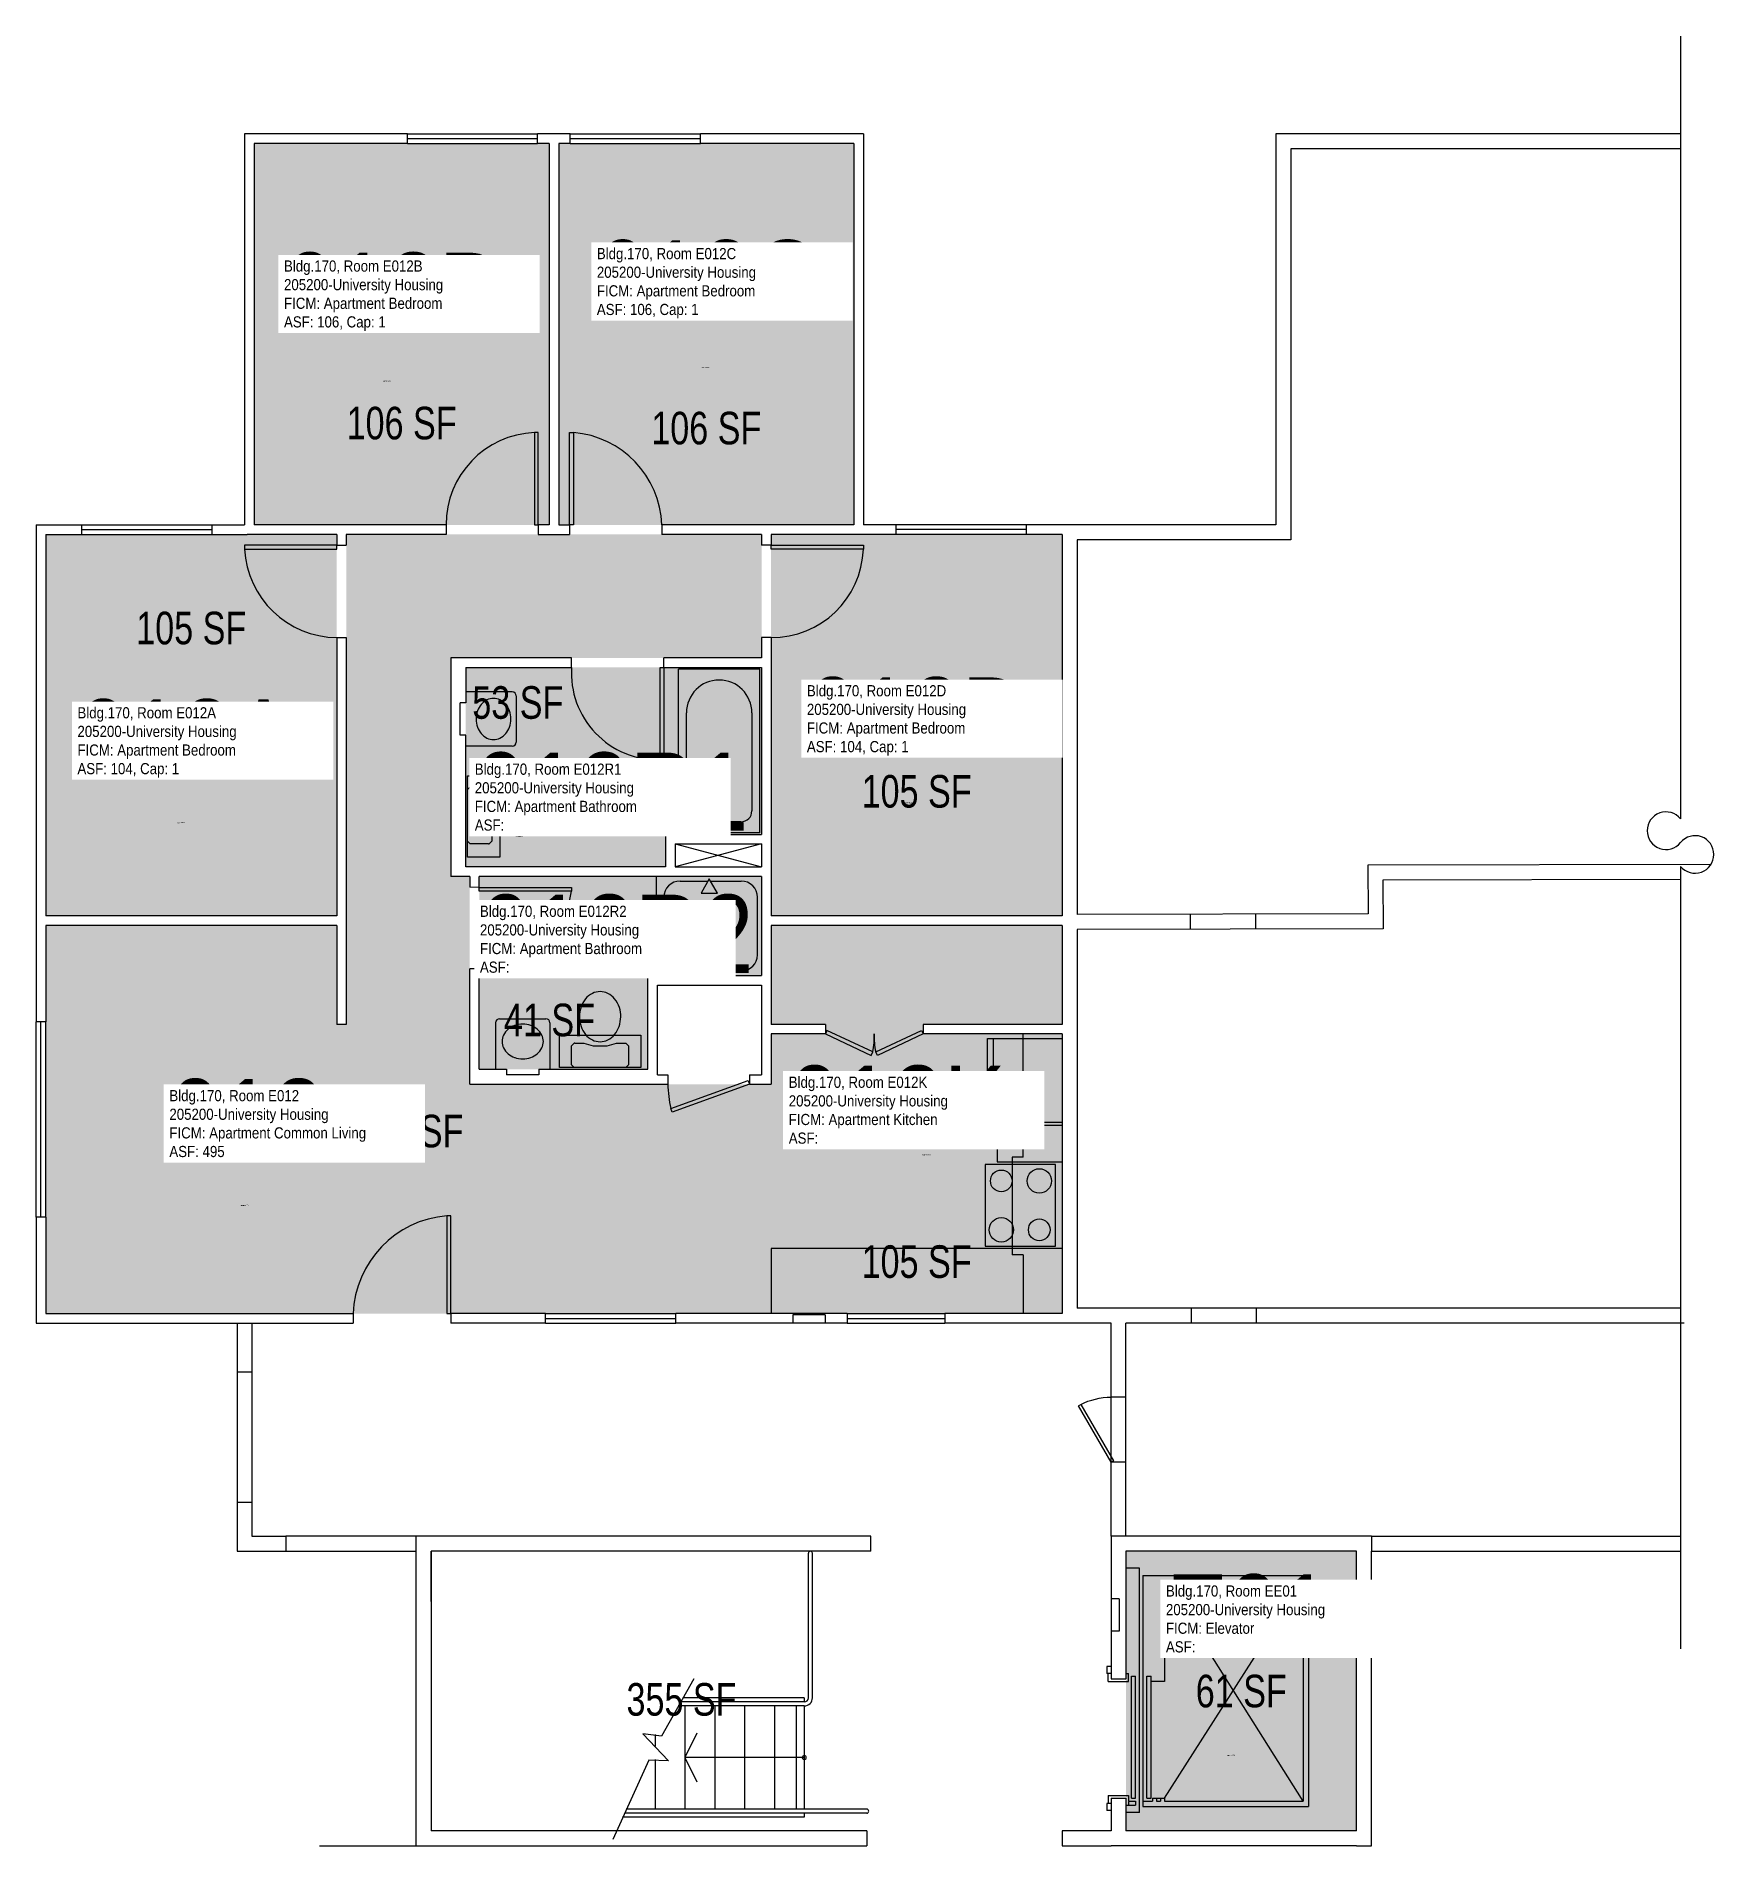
# Model space of a CAD drawing. Header units: inches. Extents: x -323 to 755, y -1552 to 2003.
# Drawn here: x -323 to 295, y 1336 to 2003 of the extents above; entities that cross this region are included whole.
import ezdxf
from ezdxf.enums import TextEntityAlignment as Align

# ---------------------------------------------------------------- set-up
doc = ezdxf.new("R2010")
doc.units = ezdxf.units.IN
doc.header["$LTSCALE"] = 10
doc.header["$MEASUREMENT"] = 0
for name, color, linetype in [('A-DOOR', 2, 'CONTINUOUS'), ('A-FLOR', 3, 'CONTINUOUS'), ('A-GLAZ', 1, 'CONTINUOUS'), ('A-IDEN-RNUM', 7, 'CONTINUOUS'), ('A-IDEN-SNUM', 4, 'CONTINUOUS'), ('A-IDEN-VNUM', 4, 'CONTINUOUS'), ('A-SITE', 3, 'CONTINUOUS'), ('A-WALL', 5, 'CONTINUOUS'), ('AREA-TEXT', 3, 'CONTINUOUS'), ('P-SANR-FIXT', 2, 'CONTINUOUS'), ('Rooms-Category-Color', 7, 'CONTINUOUS'), ('Rooms-College-Color', 7, 'CONTINUOUS'), ('Rooms-Department-Color', 7, 'CONTINUOUS'), ('Rooms-Division-Color', 7, 'CONTINUOUS'), ('Rooms-Information', 7, 'CONTINUOUS')]:
    doc.layers.add(name, color=color, linetype=linetype)
doc.styles.add('CP_AREA', font='arial.ttf', dxfattribs={"height": 15})
doc.styles.add('CP_ROOMSNUMBER', font='arial.ttf', dxfattribs={"height": 1})
doc.styles.add('CP_ROOMVNUMBER', font='arial.ttf', dxfattribs={"width": 0.85, "height": 0.075})

msp = doc.modelspace()

# ---------------------------------------------------------------- texts
at = {"layer": 'A-IDEN-RNUM', "style": 'CP_ROOMSNUMBER'}
for s, rotation, p in [('0012-C0', 1.86561, (-78.36, 1880.74)), ('0012-B0', 1.89836, (-195.66, 1875.69)), ('0012-R1', 0.86561, (-123.66, 1732.69)), ('0012-D0', 1.9, (-3.22, 1720.42)), ('0012-A0', 0.86561, (-271.57, 1713.13)), ('0012-R2', 0.86561, (-119.11, 1670.33)), ('0012-K0', 0.86561, (3.03, 1590.79)), ('0012-00', 0.89836, (-248.19, 1572.18)), ('0E01-00', 0.42835, (115.31, 1369.63))]:
    msp.add_text(s, height=0.36, rotation=rotation, dxfattribs=at).set_placement(p)
at = {"layer": 'A-IDEN-SNUM', "style": 'CP_ROOMSNUMBER'}
for s, rotation, p in [('1700E012C0', 1.86561, (-78.36, 1880.74)), ('1700E012B0', 1.89836, (-195.66, 1875.69)), ('1700E012R1', 0.86561, (-123.66, 1732.69)), ('1700E012D0', 1.9, (-3.22, 1720.42)), ('1700E012A0', 0.86561, (-271.57, 1713.13)), ('1700E012R2', 0.86561, (-119.11, 1670.33)), ('1700E012K0', 0.86561, (3.03, 1590.79)), ('1700E01200', 0.89836, (-248.19, 1572.18)), ('1700EE0100', 0.42835, (115.31, 1369.63))]:
    msp.add_text(s, height=0.36, rotation=rotation, dxfattribs=at).set_placement(p)
at = {"layer": 'A-IDEN-VNUM', "style": 'CP_ROOMVNUMBER', "width": 0.85}
for s, p in [('012C', (-116.93, 1899.05)), ('012B', (-232.19, 1894.47)), ('012D', (-39.54, 1738.04)), ('012A', (-308.29, 1729.93)), ('012R1', (-161.9, 1710.34)), ('012R2', (-160, 1658)), ('012K', (-46.23, 1595.03)), ('012', (-274.42, 1590.1)), ('E01', (92.74, 1407.66))]:
    msp.add_text(s, height=28.8, dxfattribs=at).set_placement(p)
at = {"layer": 'AREA-TEXT', "style": 'CP_AREA', "width": 0.75}
for s, p in [('106 SF', (-188.86, 1860.5)), ('106 SF', (-76.61, 1858.66)), ('105 SF', (-266.37, 1785.02)), ('53 SF', (-146.05, 1757.59)), ('105 SF', (0.88, 1724.88)), ('41 SF', (-134.39, 1640.67)), ('295 SF', (-186.37, 1599.75)), ('105 SF', (0.88, 1551.67)), ('61 SF', (120.5, 1393.5)), ('355 SF', (-85.75, 1390.44))]:
    msp.add_text(s, height=12, dxfattribs=at).set_placement(p, align=Align.MIDDLE_CENTER)

# ---------------------------------------------------------------- hatches: boundary and pattern name
at = {"layer": 'Rooms-Category-Color', "true_color": 0x728ef3}
for points in [[(-243.24, 1823.01), (-134.49, 1823), (-134.49, 1963.5), (-243.24, 1963.51)], [(-130.99, 1823), (-22.24, 1823), (-22.24, 1963.5), (-130.99, 1963.5)], [(-56.24, 1819.5), (-209.24, 1819.51), (-209.24, 1639.01), (-212.74, 1639.01), (-212.74, 1675.51), (-319.99, 1675.51), (-320, 1532.51), (-52.75, 1532.5), (-52.75, 1617), (-163.75, 1617.01), (-163.74, 1693.51), (-170.74, 1693.51), (-170.74, 1774.01), (-56.24, 1774)], [(-212.74, 1679.01), (-319.99, 1679.01), (-319.99, 1819.51), (-212.74, 1819.51)], [(-52.74, 1819.5), (54.51, 1819.5), (54.51, 1679), (-52.74, 1679)], [(-56.24, 1770.5), (-165.24, 1770.51), (-165.24, 1697.01), (-91.62, 1697), (-91.62, 1709), (-56.24, 1709)], [(-56.24, 1693.5), (-160.24, 1693.5), (-160.25, 1622.5), (-98.12, 1622.5), (-98.12, 1657), (-56.24, 1657)], [(54.51, 1675.5), (-52.74, 1675.5), (-52.74, 1639), (-32.74, 1639), (-32.74, 1635.5), (-52.74, 1635.5), (-52.75, 1532.5), (54.5, 1532.5), (54.51, 1635.5), (3.26, 1635.5), (3.26, 1639), (54.51, 1639), (54.51, 1675.5)]]:
    msp.add_hatch(color=171, dxfattribs=at).paths.add_polyline_path(points)
at = {"layer": 'Rooms-Category-Color', "true_color": 0xadadad}
msp.add_hatch(color=253, dxfattribs=at).paths.add_polyline_path([(78, 1445), (163, 1445), (163, 1342), (78, 1342)])
at = {"layer": 'Rooms-College-Color', "true_color": 0xadadad}
for points in [[(-243.24, 1823.01), (-134.49, 1823), (-134.49, 1963.5), (-243.24, 1963.51)], [(-130.99, 1823), (-22.24, 1823), (-22.24, 1963.5), (-130.99, 1963.5)], [(-56.24, 1819.5), (-209.24, 1819.51), (-209.24, 1639.01), (-212.74, 1639.01), (-212.74, 1675.51), (-319.99, 1675.51), (-320, 1532.51), (-52.75, 1532.5), (-52.75, 1617), (-163.75, 1617.01), (-163.74, 1693.51), (-170.74, 1693.51), (-170.74, 1774.01), (-56.24, 1774)], [(-212.74, 1679.01), (-319.99, 1679.01), (-319.99, 1819.51), (-212.74, 1819.51)], [(-52.74, 1819.5), (54.51, 1819.5), (54.51, 1679), (-52.74, 1679)], [(-56.24, 1770.5), (-165.24, 1770.51), (-165.24, 1697.01), (-91.62, 1697), (-91.62, 1709), (-56.24, 1709)], [(-56.24, 1693.5), (-160.24, 1693.5), (-160.25, 1622.5), (-98.12, 1622.5), (-98.12, 1657), (-56.24, 1657)], [(54.51, 1675.5), (-52.74, 1675.5), (-52.74, 1639), (-32.74, 1639), (-32.74, 1635.5), (-52.74, 1635.5), (-52.75, 1532.5), (54.5, 1532.5), (54.51, 1635.5), (3.26, 1635.5), (3.26, 1639), (54.51, 1639), (54.51, 1675.5)], [(78, 1445), (163, 1445), (163, 1342), (78, 1342)]]:
    msp.add_hatch(color=253, dxfattribs=at).paths.add_polyline_path(points)
at = {"layer": 'Rooms-Department-Color', "true_color": 0x604aed}
for points in [[(-243.24, 1823.01), (-134.49, 1823), (-134.49, 1963.5), (-243.24, 1963.51)], [(-130.99, 1823), (-22.24, 1823), (-22.24, 1963.5), (-130.99, 1963.5)], [(-56.24, 1819.5), (-209.24, 1819.51), (-209.24, 1639.01), (-212.74, 1639.01), (-212.74, 1675.51), (-319.99, 1675.51), (-320, 1532.51), (-52.75, 1532.5), (-52.75, 1617), (-163.75, 1617.01), (-163.74, 1693.51), (-170.74, 1693.51), (-170.74, 1774.01), (-56.24, 1774)], [(-212.74, 1679.01), (-319.99, 1679.01), (-319.99, 1819.51), (-212.74, 1819.51)], [(-52.74, 1819.5), (54.51, 1819.5), (54.51, 1679), (-52.74, 1679)], [(-56.24, 1770.5), (-165.24, 1770.51), (-165.24, 1697.01), (-91.62, 1697), (-91.62, 1709), (-56.24, 1709)], [(-56.24, 1693.5), (-160.24, 1693.5), (-160.25, 1622.5), (-98.12, 1622.5), (-98.12, 1657), (-56.24, 1657)], [(54.51, 1675.5), (-52.74, 1675.5), (-52.74, 1639), (-32.74, 1639), (-32.74, 1635.5), (-52.74, 1635.5), (-52.75, 1532.5), (54.5, 1532.5), (54.51, 1635.5), (3.26, 1635.5), (3.26, 1639), (54.51, 1639), (54.51, 1675.5)]]:
    msp.add_hatch(color=173, dxfattribs=at).paths.add_polyline_path(points)
at = {"layer": 'Rooms-Department-Color', "true_color": 0xacacac}
msp.add_hatch(color=253, dxfattribs=at).paths.add_polyline_path([(78, 1445), (163, 1445), (163, 1342), (78, 1342)])
at = {"layer": 'Rooms-Division-Color', "true_color": 0x604aed}
for points in [[(-243.24, 1823.01), (-134.49, 1823), (-134.49, 1963.5), (-243.24, 1963.51)], [(-130.99, 1823), (-22.24, 1823), (-22.24, 1963.5), (-130.99, 1963.5)], [(-56.24, 1819.5), (-209.24, 1819.51), (-209.24, 1639.01), (-212.74, 1639.01), (-212.74, 1675.51), (-319.99, 1675.51), (-320, 1532.51), (-52.75, 1532.5), (-52.75, 1617), (-163.75, 1617.01), (-163.74, 1693.51), (-170.74, 1693.51), (-170.74, 1774.01), (-56.24, 1774)], [(-212.74, 1679.01), (-319.99, 1679.01), (-319.99, 1819.51), (-212.74, 1819.51)], [(-52.74, 1819.5), (54.51, 1819.5), (54.51, 1679), (-52.74, 1679)], [(-56.24, 1770.5), (-165.24, 1770.51), (-165.24, 1697.01), (-91.62, 1697), (-91.62, 1709), (-56.24, 1709)], [(-56.24, 1693.5), (-160.24, 1693.5), (-160.25, 1622.5), (-98.12, 1622.5), (-98.12, 1657), (-56.24, 1657)], [(54.51, 1675.5), (-52.74, 1675.5), (-52.74, 1639), (-32.74, 1639), (-32.74, 1635.5), (-52.74, 1635.5), (-52.75, 1532.5), (54.5, 1532.5), (54.51, 1635.5), (3.26, 1635.5), (3.26, 1639), (54.51, 1639), (54.51, 1675.5)]]:
    msp.add_hatch(color=173, dxfattribs=at).paths.add_polyline_path(points)
at = {"layer": 'Rooms-Division-Color', "true_color": 0xadadad}
msp.add_hatch(color=253, dxfattribs=at).paths.add_polyline_path([(78, 1445), (163, 1445), (163, 1342), (78, 1342)])

# ---------------------------------------------------------------- linework, layer by layer
at = {"layer": 'A-DOOR'}
for p, q in [((-139.9, 1857), (-139.91, 1823)), ((-138.49, 1857), (-139.9, 1857)), ((-138.49, 1823), (-138.49, 1857)), ((-126.99, 1857), (-125.57, 1857)), ((-126.99, 1823), (-126.99, 1857)), ((-125.57, 1857), (-125.57, 1823)), ((-139.91, 1823), (-138.49, 1823)), ((-125.57, 1823), (-126.99, 1823)), ((-246.74, 1815.51), (-246.74, 1814.09)), ((-212.74, 1815.51), (-246.74, 1815.51)), ((-246.74, 1814.09), (-212.74, 1814.09)), ((-212.74, 1814.09), (-212.74, 1815.51)), ((-52.74, 1815.5), (-18.74, 1815.5)), ((-52.74, 1814.09), (-52.74, 1815.5)), ((-18.74, 1814.08), (-52.74, 1814.09)), ((-18.74, 1815.5), (-18.74, 1814.08)), ((-93.66, 1736.5), (-93.66, 1770.5)), ((-93.66, 1770.5), (-92.24, 1770.5)), ((-92.24, 1770.5), (-92.24, 1736.5)), ((-92.24, 1736.5), (-93.66, 1736.5)), ((-160.24, 1689.5), (-126.24, 1689.5)), ((-160.24, 1688.09), (-160.24, 1689.5)), ((-126.24, 1688.09), (-160.24, 1688.09)), ((-126.24, 1689.5), (-126.24, 1688.09)), ((-32.15, 1636.78), (-32.74, 1635.5)), ((-32.74, 1635.5), (-15.9, 1627.62)), ((-15.3, 1628.9), (-32.15, 1636.78)), ((-14.19, 1628.9), (2.66, 1636.78)), ((3.26, 1635.5), (-13.59, 1627.62)), ((2.66, 1636.78), (3.26, 1635.5)), ((-15.9, 1627.62), (-15.3, 1628.9)), ((-13.59, 1627.62), (-14.19, 1628.9)), ((-89.71, 1608.03), (-61.23, 1618.33)), ((-60.75, 1617), (-89.22, 1606.7)), ((-61.23, 1618.33), (-60.75, 1617)), ((-89.22, 1606.7), (-89.71, 1608.03)), ((-172.16, 1568.51), (-172.16, 1532.51)), ((-170.75, 1568.51), (-172.16, 1568.51)), ((-170.75, 1532.51), (-170.75, 1568.51)), ((-172.16, 1532.51), (-170.75, 1532.51))]:
    msp.add_line(p, q, dxfattribs=at)
at = {"layer": 'A-DOOR', "extrusion": (-1.01781e-08, -0.000261203, -1)}
for p, q in [((60.5, 1498.53), (61.37, 1499.03)), ((72.5, 1477.75), (60.5, 1498.53)), ((61.37, 1499.03), (73.37, 1478.25)), ((73.37, 1478.25), (72.5, 1477.75))]:
    msp.add_line(p, q, dxfattribs=at)
at = {"layer": 'A-DOOR'}
for centre, radius, start, end in [((-138.51, 1823.05), 33.98, 92.35341, 180.08104), ((-128.4, 1821.68), 35.43, 2.13293, 85.42602), ((-212.4, 1815.89), 34.38, 182.99458, 269.43987), ((-52.48, 1815.27), 33.77, 269.56558, 357.99336), ((-94.43, 1768.38), 31.88, 176.17751, 271.38143), ((-159.68, 1693.35), 33.85, 269.05361, 351.04969), ((-40.42, 1634.34), 25.7, 347.79346, 2.59868), ((10.93, 1634.33), 25.7, 177.39801, 192.20324), ((-44.21, 1617.93), 46.56, 181.13499, 192.26807), ((-169.18, 1531.03), 37.6, 94.55029, 177.74604)]:
    msp.add_arc(centre, radius, start, end, dxfattribs=at)
at = {"layer": 'A-DOOR', "extrusion": (-1.01781e-08, -0.000261203, -1)}
msp.add_arc((-72.55, 1477.35, -0.39), 24.4, 62.71407, 89.87855, dxfattribs=at)
at = {"layer": 'A-FLOR'}
for p, q in [((-88.12, 1705.5), (-56.24, 1697)), ((-56.23, 1705.5), (-88.12, 1697)), ((-39, 1391), (-39, 1444.25)), ((-37.5, 1391), (-37.5, 1444.25)), ((83, 1438.75), (78, 1438.75)), ((83, 1348.75), (83, 1438.75)), ((84.25, 1436), (84.25, 1351)), ((84.25, 1436), (145.25, 1436)), ((92.25, 1434), (92.25, 1397)), ((92.25, 1354), (143.25, 1434)), ((143.25, 1353), (92.25, 1434)), ((92.25, 1434), (143.25, 1434)), ((143.25, 1434), (143.25, 1353)), ((145.25, 1436), (145.25, 1351)), ((72.5, 1402.49), (71, 1402.49)), ((71, 1402.49), (71, 1399.99)), ((72.5, 1399.99), (71, 1399.99)), ((72.5, 1399.99), (71.5, 1399.99)), ((71.5, 1397), (71.5, 1399.99)), ((78, 1400), (79, 1400)), ((79, 1397), (79, 1400)), ((-81.15, 1398.01), (-93.12, 1376.91)), ((71.5, 1397), (79, 1397)), ((80, 1399), (81.5, 1399)), ((80, 1354), (80, 1399)), ((81.5, 1354), (81.5, 1399)), ((85.75, 1354), (85.75, 1399)), ((85.75, 1399), (87.25, 1399)), ((87.25, 1354), (87.25, 1399)), ((92.25, 1397), (87.25, 1397)), ((-40.5, 1388), (-86.97, 1388.01)), ((-40.5, 1389.5), (-86.12, 1389.51)), ((-40.5, 1391), (-85.27, 1391.01)), ((-84.5, 1388.01), (-84.5, 1350.01)), ((-73.5, 1388), (-73.5, 1350)), ((-62.5, 1388), (-62.5, 1350)), ((-51.5, 1388), (-51.5, 1350)), ((-43.5, 1388), (-43.5, 1350)), ((-40.5, 1391), (-40.5, 1389.5)), ((-40.5, 1388), (-40.5, 1350)), ((-99.97, 1377.74), (-90.59, 1367.78)), ((-93.12, 1376.91), (-99.97, 1377.74)), ((-95.5, 1377.45), (-95.5, 1373.25)), ((-80.11, 1378), (-84.5, 1369.01)), ((-97.81, 1368.08), (-111.09, 1338.76)), ((-90.59, 1367.78), (-97.81, 1368.08)), ((-95.5, 1368.24), (-95.5, 1350.01)), ((-84.5, 1369.01), (-80.11, 1360)), ((-40.5, 1369), (-84.5, 1369.01)), ((71.5, 1355), (79, 1355)), ((71.5, 1355), (71.5, 1352.02)), ((79, 1355), (79, 1353)), ((79, 1353), (81.5, 1353)), ((80, 1354), (81.5, 1354)), ((81.5, 1353), (81.5, 1351.5)), ((84.25, 1353), (87.75, 1353)), ((85.75, 1354), (87.25, 1354)), ((87.75, 1354), (87.75, 1353)), ((87.75, 1354), (92.25, 1354)), ((89.25, 1354), (89.25, 1353)), ((89.25, 1353), (90.75, 1353)), ((90.75, 1354), (90.75, 1353)), ((92.25, 1354), (92.25, 1353)), ((92.25, 1353), (143.25, 1353)), ((-40.5, 1347), (-107.47, 1347.01)), ((-17.5, 1348.5), (-106.79, 1348.51)), ((-17.5, 1350), (-106.11, 1350.01)), ((-40.5, 1348.5), (-40.5, 1347)), ((71, 1352.02), (71, 1349.52)), ((72.5, 1352.02), (71, 1352.02)), ((72.5, 1349.52), (71, 1349.52)), ((78, 1351.5), (81.5, 1351.5)), ((83, 1348.75), (78, 1348.75)), ((79, 1352.75), (79, 1351.75)), ((84.25, 1351), (145.25, 1351))]:
    msp.add_line(p, q, dxfattribs=at)
for centre, radius, start, end in [((-38.25, 1444.25), 0.75, 359.99835, 179.99835), ((-40.5, 1391), 1.5, 269.99835, 359.99835), ((-40.5, 1391), 3, 269.99835, 359.99835), ((-40.5, 1369), 0.75, 359.99835, 179.99835), ((-40.5, 1369), 0.75, 179.99835, 359.99835), ((-17.5, 1349.25), 0.75, 269.99835, 89.99835)]:
    msp.add_arc(centre, radius, start, end, dxfattribs=at)
at = {"layer": 'A-GLAZ'}
for p, q in [((-186.74, 1967.01), (-138.74, 1967)), ((-126.74, 1967), (-78.74, 1967)), ((-186.74, 1965.26), (-138.74, 1965.25)), ((-186.74, 1963.51), (-138.74, 1963.5)), ((-126.74, 1965.25), (-78.74, 1965.25)), ((-126.74, 1963.5), (-78.74, 1963.5)), ((-306.74, 1823.01), (-258.74, 1823.01)), ((-306.74, 1821.26), (-258.74, 1821.26)), ((41.26, 1823), (-6.74, 1823)), ((41.26, 1821.25), (-6.74, 1821.25)), ((-306.74, 1819.51), (-258.74, 1819.51)), ((41.26, 1819.5), (-6.74, 1819.5)), ((-323.5, 1568.01), (-323.49, 1640.01)), ((-321.75, 1568.01), (-321.74, 1640.01)), ((-320, 1568.01), (-319.99, 1640.01)), ((-135.87, 1532.5), (-87.87, 1532.5)), ((-135.87, 1530.75), (-87.87, 1530.75)), ((-135.87, 1529), (-87.87, 1529)), ((-24.75, 1532.5), (11.25, 1532.5)), ((-24.75, 1530.75), (11.25, 1530.75)), ((-24.75, 1529), (11.25, 1529))]:
    msp.add_line(p, q, dxfattribs=at)
at = {"layer": 'A-SITE'}
msp.add_line((-219.17, 1336.51), (-183.5, 1336.51), dxfattribs=at)
at = {"layer": 'A-WALL'}
for p, q in [((282.33, 2002.99), (282.33, 1714.75)), ((-186.74, 1967.01), (-246.74, 1967.01)), ((-246.74, 1967.01), (-246.74, 1823.01)), ((-186.74, 1963.51), (-186.74, 1967.01)), ((-138.74, 1963.5), (-138.74, 1967)), ((-126.74, 1967), (-138.74, 1967)), ((-126.74, 1963.5), (-126.74, 1967)), ((-78.74, 1963.5), (-78.74, 1967)), ((-18.74, 1967), (-78.74, 1967)), ((-18.74, 1967), (-18.74, 1823)), ((282.33, 1966.99), (133.26, 1966.99)), ((133.26, 1966.99), (133.26, 1822.99)), ((-243.24, 1963.51), (-243.24, 1823.01)), ((-186.74, 1963.51), (-243.24, 1963.51)), ((-134.49, 1963.5), (-138.74, 1963.5)), ((-134.49, 1963.5), (-134.49, 1823)), ((-126.74, 1963.5), (-130.99, 1963.5)), ((-130.99, 1963.5), (-130.99, 1823)), ((-22.24, 1963.5), (-78.74, 1963.5)), ((-22.24, 1963.5), (-22.24, 1823)), ((138.76, 1961.49), (138.76, 1817.49)), ((282.33, 1961.49), (138.76, 1961.49)), ((-323.49, 1823.01), (-323.49, 1640.01)), ((-323.49, 1823.01), (-306.74, 1823.01)), ((-306.74, 1823.01), (-306.74, 1819.51)), ((-258.74, 1823.01), (-246.74, 1823.01)), ((-258.74, 1823.01), (-258.74, 1819.51)), ((-172.49, 1823.01), (-243.24, 1823.01)), ((-172.49, 1823.01), (-172.49, 1819.51)), ((-138.49, 1823), (-138.49, 1819.5)), ((-134.49, 1823), (-138.49, 1823)), ((-130.99, 1823), (-126.99, 1823)), ((-126.99, 1823), (-126.99, 1819.5)), ((-92.99, 1823), (-92.99, 1819.5)), ((-22.24, 1823), (-92.99, 1823)), ((-6.74, 1823), (-18.74, 1823)), ((-6.74, 1823), (-6.74, 1819.5)), ((41.26, 1823), (41.26, 1819.5)), ((57.26, 1823), (41.26, 1823)), ((133.26, 1822.99), (57.26, 1823)), ((-319.99, 1819.51), (-306.74, 1819.51)), ((-319.99, 1819.51), (-319.99, 1679.01)), ((-258.74, 1819.51), (-245.74, 1819.51)), ((-212.74, 1819.51), (-245.74, 1819.51)), ((-212.74, 1819.51), (-212.74, 1815.51)), ((-212.74, 1815.51), (-209.24, 1815.51)), ((-209.24, 1819.51), (-209.24, 1815.51)), ((-172.49, 1819.51), (-209.24, 1819.51)), ((-138.49, 1819.5), (-126.99, 1819.5)), ((-56.24, 1819.5), (-92.99, 1819.5)), ((-56.24, 1819.5), (-56.24, 1815.5)), ((-52.74, 1815.5), (-56.24, 1815.5)), ((-52.74, 1819.5), (-52.74, 1815.5)), ((-17.74, 1819.5), (-52.74, 1819.5)), ((-6.74, 1819.5), (-19.74, 1819.5)), ((54.51, 1819.5), (41.26, 1819.5)), ((54.51, 1819.5), (54.51, 1679)), ((138.76, 1817.49), (60.01, 1817.5)), ((60.01, 1817.5), (60.01, 1679.49)), ((-212.74, 1781.51), (-209.24, 1781.51)), ((-212.74, 1781.51), (-212.74, 1679.01)), ((-209.24, 1781.51), (-209.24, 1639.01)), ((-52.74, 1781.5), (-56.24, 1781.5)), ((-56.24, 1781.5), (-56.24, 1774)), ((-52.74, 1781.5), (-52.74, 1679)), ((-126.24, 1774), (-170.74, 1774.01)), ((-170.74, 1774.01), (-170.74, 1693.51)), ((-126.24, 1770.5), (-126.24, 1774)), ((-92.24, 1770.5), (-92.24, 1774)), ((-56.24, 1774), (-92.24, 1774)), ((-165.24, 1770.51), (-165.24, 1757.51)), ((-165.24, 1770.51), (-126.24, 1770.5)), ((-92.24, 1770.5), (-56.24, 1770.5)), ((-56.24, 1770.5), (-56.24, 1709)), ((-165.24, 1757.51), (-167.24, 1757.51)), ((-167.24, 1745.51), (-167.24, 1757.51)), ((-165.24, 1745.51), (-167.24, 1745.51)), ((-165.24, 1697.01), (-165.24, 1745.51)), ((-91.62, 1709), (-56.24, 1709)), ((-91.62, 1709), (-91.62, 1697)), ((-88.12, 1705.5), (-56.24, 1705.5)), ((-88.12, 1705.5), (-88.12, 1697)), ((-56.24, 1705.5), (-56.24, 1697)), ((-163.74, 1693.51), (-170.74, 1693.51)), ((-91.62, 1697), (-165.24, 1697.01)), ((-163.74, 1693.51), (-163.74, 1689.51)), ((-56.24, 1693.5), (-160.24, 1693.5)), ((-160.24, 1689.5), (-160.24, 1693.5)), ((-88.12, 1697), (-56.24, 1697)), ((-56.24, 1693.5), (-56.24, 1657)), ((293.55, 1697.95), (167.18, 1697.7)), ((167.18, 1697.7), (167.22, 1679.7)), ((282.33, 1697.24), (282.33, 1409)), ((-160.24, 1689.5), (-163.74, 1689.51)), ((282.33, 1692.43), (172.69, 1692.21)), ((172.69, 1692.21), (172.73, 1674.21)), ((167.22, 1679.7), (60.01, 1679.49)), ((101.72, 1679.62), (101.72, 1674.12)), ((125.72, 1679.62), (125.72, 1674.12)), ((-212.74, 1679.01), (-319.99, 1679.01)), ((-319.99, 1675.51), (-319.99, 1640.01)), ((-212.74, 1675.51), (-319.99, 1675.51)), ((-212.74, 1675.51), (-212.74, 1639.01)), ((54.51, 1679), (-52.74, 1679)), ((-52.74, 1675.5), (-52.74, 1639)), ((54.51, 1675.5), (-52.74, 1675.5)), ((54.51, 1675.5), (54.51, 1639)), ((172.73, 1674.21), (60.01, 1673.99)), ((60.01, 1673.99), (60.01, 1534.5)), ((-163.75, 1617.01), (-163.74, 1659.51)), ((-160.24, 1659.5), (-163.74, 1659.51)), ((-160.25, 1622.5), (-160.24, 1659.5)), ((-98.12, 1657), (-56.24, 1657)), ((-98.12, 1622.5), (-98.12, 1657)), ((-94.62, 1653.5), (-56.24, 1653.5)), ((-94.62, 1620.5), (-94.62, 1653.5)), ((-56.24, 1653.5), (-56.25, 1620.5)), ((-319.99, 1640.01), (-323.49, 1640.01)), ((-209.24, 1639.01), (-212.74, 1639.01)), ((-52.74, 1635.5), (-52.75, 1617)), ((-32.74, 1639), (-52.74, 1639)), ((-32.74, 1635.5), (-52.74, 1635.5)), ((-32.74, 1639), (-32.74, 1635.5)), ((3.26, 1639), (3.26, 1635.5)), ((54.51, 1639), (3.26, 1639)), ((54.51, 1635.5), (3.26, 1635.5)), ((54.51, 1635.5), (54.5, 1532.5)), ((-160.25, 1622.5), (-150.25, 1622.5)), ((-150.25, 1622.5), (-150.25, 1620.5)), ((-138.25, 1620.5), (-150.25, 1620.5)), ((-138.25, 1622.5), (-138.25, 1620.5)), ((-138.25, 1622.5), (-98.12, 1622.5)), ((-94.62, 1620.5), (-90.75, 1620.5)), ((-90.75, 1620.5), (-90.75, 1617)), ((-60.75, 1620.5), (-60.75, 1617)), ((-60.75, 1620.5), (-56.25, 1620.5)), ((-163.75, 1617.01), (-90.75, 1617)), ((-60.75, 1617), (-52.75, 1617)), ((-323.5, 1568.01), (-323.5, 1529.01)), ((-320, 1568.01), (-323.5, 1568.01)), ((-320, 1568.01), (-320, 1532.51)), ((282.33, 1534.49), (60.01, 1534.5)), ((102, 1534.5), (102, 1529)), ((126, 1534.5), (126, 1529)), ((-323.5, 1529.01), (-206.75, 1529.01)), ((-320, 1532.51), (-206.75, 1532.51)), ((-249.5, 1529.01), (-249.5, 1511.01)), ((-244, 1529.01), (-244, 1511.01)), ((-206.75, 1532.51), (-206.75, 1529.01)), ((-135.87, 1532.5), (-170.75, 1532.51)), ((-170.75, 1532.51), (-170.75, 1529.01)), ((-135.87, 1529), (-170.75, 1529.01)), ((-135.87, 1529), (-135.87, 1532.5)), ((-52.75, 1532.5), (-87.87, 1532.5)), ((-87.87, 1529), (-87.87, 1532.5)), ((-44.75, 1529), (-87.87, 1529)), ((-24.75, 1532.5), (-52.75, 1532.5)), ((-44.75, 1532), (-44.75, 1529)), ((-32.75, 1532), (-44.75, 1532)), ((-32.75, 1529), (-44.75, 1529)), ((-32.75, 1532), (-32.75, 1529)), ((-24.75, 1529), (-32.75, 1529)), ((-24.75, 1532.5), (-24.75, 1529)), ((54.5, 1532.5), (11.25, 1532.5)), ((11.25, 1532.5), (11.25, 1529)), ((57.25, 1529), (11.25, 1529)), ((72.5, 1529), (57.25, 1529)), ((72.5, 1450.5), (72.5, 1529)), ((78, 1450.5), (78, 1529)), ((283.62, 1528.99), (78, 1529)), ((-249.5, 1511.01), (-249.5, 1463.01)), ((-249.5, 1511.01), (-244, 1511.01)), ((-244, 1511.01), (-244, 1463.01)), ((78, 1501.75), (72.5, 1501.75)), ((78, 1477.75), (72.5, 1477.75)), ((-249.5, 1463.01), (-249.5, 1445.01)), ((-249.5, 1463.01), (-244, 1463.01)), ((-244, 1463.01), (-244, 1450.51)), ((-244, 1450.51), (-231.5, 1450.51)), ((-183.5, 1450.51), (-231.5, 1450.51)), ((-231.5, 1450.51), (-231.5, 1445.01)), ((-183.5, 1445.01), (-183.5, 1450.51)), ((-16, 1450.5), (-183.5, 1450.51)), ((-16, 1445), (-16, 1450.5)), ((72.5, 1450.5), (72.5, 1427.5)), ((168.5, 1450.5), (72.5, 1450.5)), ((168.5, 1450.5), (282.33, 1450.5)), ((168.5, 1450.5), (168.5, 1445)), ((-249.5, 1445.01), (-231.5, 1445.01)), ((-231.5, 1445.01), (-183.5, 1445.01)), ((-183.5, 1336.51), (-183.5, 1445.01)), ((-178, 1445.01), (-178, 1342.01)), ((-178, 1426.51), (-178, 1445.01)), ((-16, 1445), (-178, 1445.01)), ((163, 1445), (78, 1445)), ((78, 1445), (78, 1398)), ((163, 1342), (163, 1445)), ((168.5, 1336.5), (168.5, 1445)), ((168.5, 1445), (282.33, 1445)), ((72.5, 1427.5), (72.5, 1415.5)), ((75.5, 1427.5), (72.5, 1427.5)), ((75.5, 1427.5), (75.5, 1415.5)), ((72.5, 1415.5), (72.5, 1398)), ((75.5, 1415.5), (72.5, 1415.5)), ((72.5, 1398), (78, 1398)), ((72.5, 1354), (72.5, 1342)), ((72.5, 1354), (78, 1354)), ((78, 1354), (78, 1342)), ((-17.5, 1342), (-178, 1342.01)), ((-17.5, 1342), (-17.5, 1336.5)), ((72.5, 1342), (54.5, 1342)), ((54.5, 1342), (54.5, 1336.5)), ((163, 1342), (78, 1342)), ((-183.5, 1336.51), (-17.5, 1336.5)), ((54.5, 1336.5), (72.5, 1336.5)), ((163, 1336.5), (72.5, 1336.5)), ((163, 1336.5), (168.5, 1336.5))]:
    msp.add_line(p, q, dxfattribs=at)
for centre, start, end in [((276.97, 1710.37), 39.27369, 320.72631), ((287.68, 1701.62), 219.27369, 140.72631)]:
    msp.add_arc(centre, 6.92, start, end, dxfattribs=at)
at = {"layer": 'P-SANR-FIXT'}
for p, q in [((-56.87, 1769.88), (-86.87, 1769.88)), ((-86.87, 1709.63), (-86.87, 1769.88)), ((-56.87, 1709.63), (-56.87, 1769.88)), ((-148.12, 1761.5), (-165.24, 1761.51)), ((-146.62, 1760), (-146.62, 1743)), ((-83.92, 1717.66), (-83.92, 1753.81)), ((-59.82, 1753.81), (-59.82, 1717.66)), ((-148.12, 1741.5), (-165.24, 1741.51)), ((-164.62, 1730.63), (-152.62, 1730.63)), ((-164.62, 1700.63), (-164.62, 1730.63)), ((-164.62, 1725.51), (-163.62, 1726.51)), ((-163.62, 1726.51), (-156.62, 1726.5)), ((-156.62, 1726.5), (-155.74, 1725.63)), ((-152.62, 1730.63), (-152.62, 1700.63)), ((-164.62, 1706.51), (-164.62, 1725.51)), ((-155.62, 1722), (-156.6, 1718.56)), ((-155.62, 1725.33), (-155.62, 1722)), ((-156.62, 1718.45), (-156.62, 1713.56)), ((-156.6, 1713.45), (-155.62, 1710)), ((-74.19, 1713.64), (-79.9, 1713.64)), ((-71.87, 1709.63), (-74.87, 1714.82)), ((-74.87, 1714.82), (-68.87, 1714.82)), ((-68.87, 1714.82), (-71.87, 1709.63)), ((-63.83, 1713.64), (-69.55, 1713.64)), ((-163.62, 1705.51), (-164.62, 1706.51)), ((-155.62, 1706.5), (-156.5, 1705.63)), ((-155.62, 1710), (-155.62, 1706.5)), ((-56.87, 1709.63), (-86.87, 1709.63)), ((-152.62, 1700.63), (-164.62, 1700.63)), ((-156.79, 1705.5), (-163.62, 1705.51)), ((-95.12, 1693.5), (-95.12, 1657)), ((-86.24, 1691.84), (-75.94, 1691.84)), ((-75.49, 1692.61), (-78.49, 1687.41)), ((-78.49, 1687.41), (-72.49, 1687.41)), ((-72.49, 1687.41), (-75.49, 1692.61)), ((-75.05, 1691.84), (-63.74, 1691.84)), ((-92.24, 1664.67), (-92.24, 1685.84)), ((-57.74, 1664.67), (-57.74, 1685.84)), ((-63.74, 1658.67), (-86.24, 1658.67)), ((-154.24, 1639.63), (-154.25, 1622.5)), ((-152.74, 1641.13), (-135.74, 1641.13)), ((-134.24, 1639.63), (-134.25, 1622.5)), ((-130.75, 1623.1), (-130.74, 1635.1)), ((-130.74, 1635.1), (-100.74, 1635.1)), ((-100.74, 1635.1), (-100.75, 1623.1)), ((27, 1602.87), (27.01, 1633.87)), ((27.01, 1633.87), (54.51, 1633.87)), ((29.25, 1602.87), (29.26, 1633.87)), ((40.09, 1590.13), (40.09, 1635.5)), ((54.51, 1633.87), (54.5, 1602.87)), ((-126.24, 1631.1), (-125.37, 1631.98)), ((-126.24, 1624.1), (-126.24, 1631.1)), ((-125.07, 1632.1), (-121.74, 1632.1)), ((-121.74, 1632.1), (-118.24, 1631.1)), ((-118.24, 1631.1), (-113.3, 1631.1)), ((-113.19, 1631.12), (-109.74, 1632.1)), ((-109.74, 1632.1), (-106.24, 1632.1)), ((-106.24, 1632.1), (-105.24, 1631.1)), ((-105.24, 1631.1), (-105.24, 1624.1)), ((-100.75, 1623.1), (-130.75, 1623.1)), ((-125.25, 1623.1), (-126.24, 1624.1)), ((-106.25, 1623.1), (-125.25, 1623.1)), ((-105.24, 1624.1), (-106.25, 1623.1)), ((54.5, 1602.87), (27, 1602.87)), ((30.5, 1601.87), (54.5, 1601.87)), ((30.5, 1601.87), (30.5, 1588.37)), ((26.09, 1587.37), (26.09, 1557.37)), ((52.09, 1587.37), (26.09, 1587.37)), ((30.5, 1588.37), (54.5, 1588.37)), ((40.09, 1590.13), (36.09, 1590.13)), ((36.09, 1590.13), (36.09, 1554.13)), ((52.09, 1557.37), (52.09, 1587.37)), ((-52.75, 1556.5), (-52.75, 1532.5)), ((54.5, 1556.5), (-52.75, 1556.5)), ((26.09, 1557.37), (52.09, 1557.37)), ((40.09, 1554.13), (36.09, 1554.13)), ((40.09, 1554.13), (40.09, 1532.5))]:
    msp.add_line(p, q, dxfattribs=at)
for centre, radius in [((32.09, 1581.37), 4), ((46.09, 1581.37), 4.5), ((32.09, 1563.37), 4.5), ((46.09, 1563.37), 4)]:
    msp.add_circle(centre, radius, dxfattribs=at)
for centre, radius, start, end in [((-148.12, 1760), 1.5, 359.99835, 89.99835), ((-71.87, 1753.81), 12.05, 359.99835, 179.99835), ((-152.41, 1751.5), 9, 160.76899, 179.99835), ((-153.69, 1751.95), 7.65, 139.89744, 160.76899), ((-154.5, 1752.63), 6.59, 116.18993, 139.89744), ((-155.02, 1753.69), 5.42, 89.99835, 116.18993), ((-155.02, 1753.69), 5.42, 63.80676, 89.99835), ((-155.53, 1752.63), 6.59, 40.09925, 63.80676), ((-156.35, 1751.95), 7.65, 19.2277, 40.09925), ((-157.62, 1751.5), 9, 359.99835, 19.2277), ((-152.41, 1751.5), 9, 179.99835, 199.2277), ((-153.69, 1751.06), 7.65, 199.2277, 220.09925), ((-156.35, 1751.06), 7.65, 319.89744, 340.76899), ((-157.62, 1751.5), 9, 340.76899, 359.99835), ((-154.5, 1750.38), 6.59, 220.09925, 243.80676), ((-155.02, 1749.32), 5.42, 243.80676, 269.99835), ((-155.02, 1749.32), 5.42, 269.99835, 296.18993), ((-155.53, 1750.38), 6.59, 296.18993, 319.89744), ((-148.12, 1743), 1.5, 269.99835, 359.99835), ((-156.04, 1725.33), 0.418, 359.99835, 44.99835), ((-147.37, 1715.29), 7.89, 129.47081, 153.29716), ((-146.45, 1714.18), 9.33, 108.83373, 129.47081), ((-145.85, 1712.43), 11.18, 89.99835, 108.83373), ((-145.85, 1712.43), 11.18, 71.16296, 89.99835), ((-145.25, 1714.18), 9.33, 50.52589, 71.16296), ((-144.34, 1715.29), 7.89, 26.69954, 50.52589), ((-156.2, 1718.45), 0.418, 164.05295, 179.99835), ((-156.2, 1713.56), 0.418, 179.99835, 195.94374), ((-148.78, 1716), 6.3, 153.29716, 179.99835), ((-148.78, 1716), 6.3, 179.99835, 206.69954), ((-147.37, 1716.72), 7.89, 206.69954, 230.52589), ((-144.34, 1716.72), 7.89, 309.47081, 333.29716), ((-142.92, 1716), 6.3, 359.99835, 26.69954), ((-142.92, 1716), 6.3, 333.29716, 359.99835), ((-79.9, 1717.66), 4.02, 179.99835, 269.99835), ((-63.83, 1717.66), 4.02, 269.99835, 359.99835), ((-146.45, 1717.83), 9.33, 230.52589, 251.16296), ((-145.85, 1719.58), 11.18, 251.16296, 269.99835), ((-145.29, 1716.93), 8.55, 266.22291, 288.83373), ((-145.83, 1718.54), 10.24, 288.83373, 309.47081), ((-156.79, 1705.92), 0.418, 269.99835, 314.99835), ((-86.24, 1685.84), 6, 89.99835, 179.99835), ((-63.74, 1685.84), 6, 359.99835, 89.99835), ((-86.24, 1664.67), 6, 179.99835, 269.99835), ((-63.74, 1664.67), 6, 269.99835, 359.99835), ((-113.92, 1642.47), 9.33, 140.52589, 161.16296), ((-115.03, 1643.38), 7.89, 116.69954, 140.52589), ((-115.74, 1644.8), 6.3, 89.99835, 116.69954), ((-115.74, 1644.8), 6.3, 63.29716, 89.99835), ((-116.46, 1643.38), 7.89, 39.47081, 63.29716), ((-118.28, 1641.89), 10.24, 18.83373, 39.47081), ((-152.74, 1639.63), 1.5, 89.99835, 179.99835), ((-135.74, 1639.63), 1.5, 359.99835, 89.99835), ((-112.17, 1641.87), 11.18, 161.16296, 179.99835), ((-112.17, 1641.87), 11.18, 179.99835, 198.83373), ((-119.32, 1641.87), 11.18, 341.16296, 359.99835), ((-116.67, 1642.43), 8.55, 356.22291, 18.83373), ((-146.43, 1632.73), 5.42, 153.80676, 179.99835), ((-145.37, 1632.21), 6.59, 130.09925, 153.80676), ((-144.69, 1631.4), 7.65, 109.2277, 130.09925), ((-144.24, 1630.13), 9, 89.99835, 109.2277), ((-144.24, 1630.13), 9, 70.76899, 89.99835), ((-143.8, 1631.4), 7.65, 49.89744, 70.76899), ((-143.12, 1632.21), 6.59, 26.18993, 49.89744), ((-142.06, 1632.73), 5.42, 359.99835, 26.18993), ((-113.92, 1641.27), 9.33, 198.83373, 219.47081), ((-115.03, 1640.35), 7.89, 219.47081, 243.29716), ((-115.74, 1638.94), 6.3, 243.29716, 269.99835), ((-115.74, 1638.94), 6.3, 269.99835, 296.69954), ((-116.46, 1640.35), 7.89, 296.69954, 320.52589), ((-117.57, 1641.27), 9.33, 320.52589, 341.16296), ((-146.43, 1632.73), 5.42, 179.99835, 206.18993), ((-145.37, 1633.25), 6.59, 206.18993, 229.89744), ((-144.69, 1634.06), 7.65, 229.89744, 250.76899), ((-144.24, 1635.33), 9, 250.76899, 269.99835), ((-144.24, 1635.33), 9, 269.99835, 289.2277), ((-143.8, 1634.06), 7.65, 289.2277, 310.09925), ((-143.12, 1633.25), 6.59, 310.09925, 333.80676), ((-142.06, 1632.73), 5.42, 333.80676, 359.99835), ((-125.07, 1631.69), 0.418, 89.99835, 134.99835), ((-113.3, 1631.52), 0.418, 269.99835, 285.94374)]:
    msp.add_arc(centre, radius, start, end, dxfattribs=at)

msp.set_redraw_order([(e.dxf.handle, doc.entitydb.next_handle()) for e in msp.query("TEXT MTEXT ATTDEF DIMENSION ARC_DIMENSION")])  # texts and dimensions are drawn at this point

# ---------------------------------------------------------------- next in the draw order: texts
at = {"layer": 'Rooms-Information', "char_height": 4.1143, "width": 92.16, "attachment_point": 7, "style": 'CP_ROOMVNUMBER', "bg_fill": 3, "box_fill_scale": 1.5, "bg_fill_color": 256, "bg_fill_true_color": 13158600, "bg_fill_transparency": 0}
for s, insert in [('Bldg.170, Room E012C^M^J205200-University Housing^M^JFICM: Apartment Bedroom^M^JASF: 106, Cap: 1', (-116.93, 1899.05)), ('Bldg.170, Room E012B^M^J205200-University Housing^M^JFICM: Apartment Bedroom^M^JASF: 106, Cap: 1', (-232.19, 1894.47)), ('Bldg.170, Room E012D^M^J205200-University Housing^M^JFICM: Apartment Bedroom^M^JASF: 104, Cap: 1', (-39.54, 1738.04)), ('Bldg.170, Room E012A^M^J205200-University Housing^M^JFICM: Apartment Bedroom^M^JASF: 104, Cap: 1', (-308.29, 1729.93)), ('Bldg.170, Room E012R1^M^J205200-University Housing^M^JFICM: Apartment Bathroom^M^JASF: ', (-161.9, 1710.34)), ('Bldg.170, Room E012R2^M^J205200-University Housing^M^JFICM: Apartment Bathroom^M^JASF: ', (-160, 1658)), ('Bldg.170, Room E012K^M^J205200-University Housing^M^JFICM: Apartment Kitchen^M^JASF: ', (-46.23, 1595.03)), ('Bldg.170, Room E012^M^J205200-University Housing^M^JFICM: Apartment Common Living^M^JASF: 495', (-274.42, 1590.1)), ('Bldg.170, Room EE01^M^J205200-University Housing^M^JFICM: Elevator^M^JASF: ', (92.74, 1407.66))]:
    msp.add_mtext(s, dxfattribs=dict(at, insert=insert))

doc.saveas('drawing.dxf')
